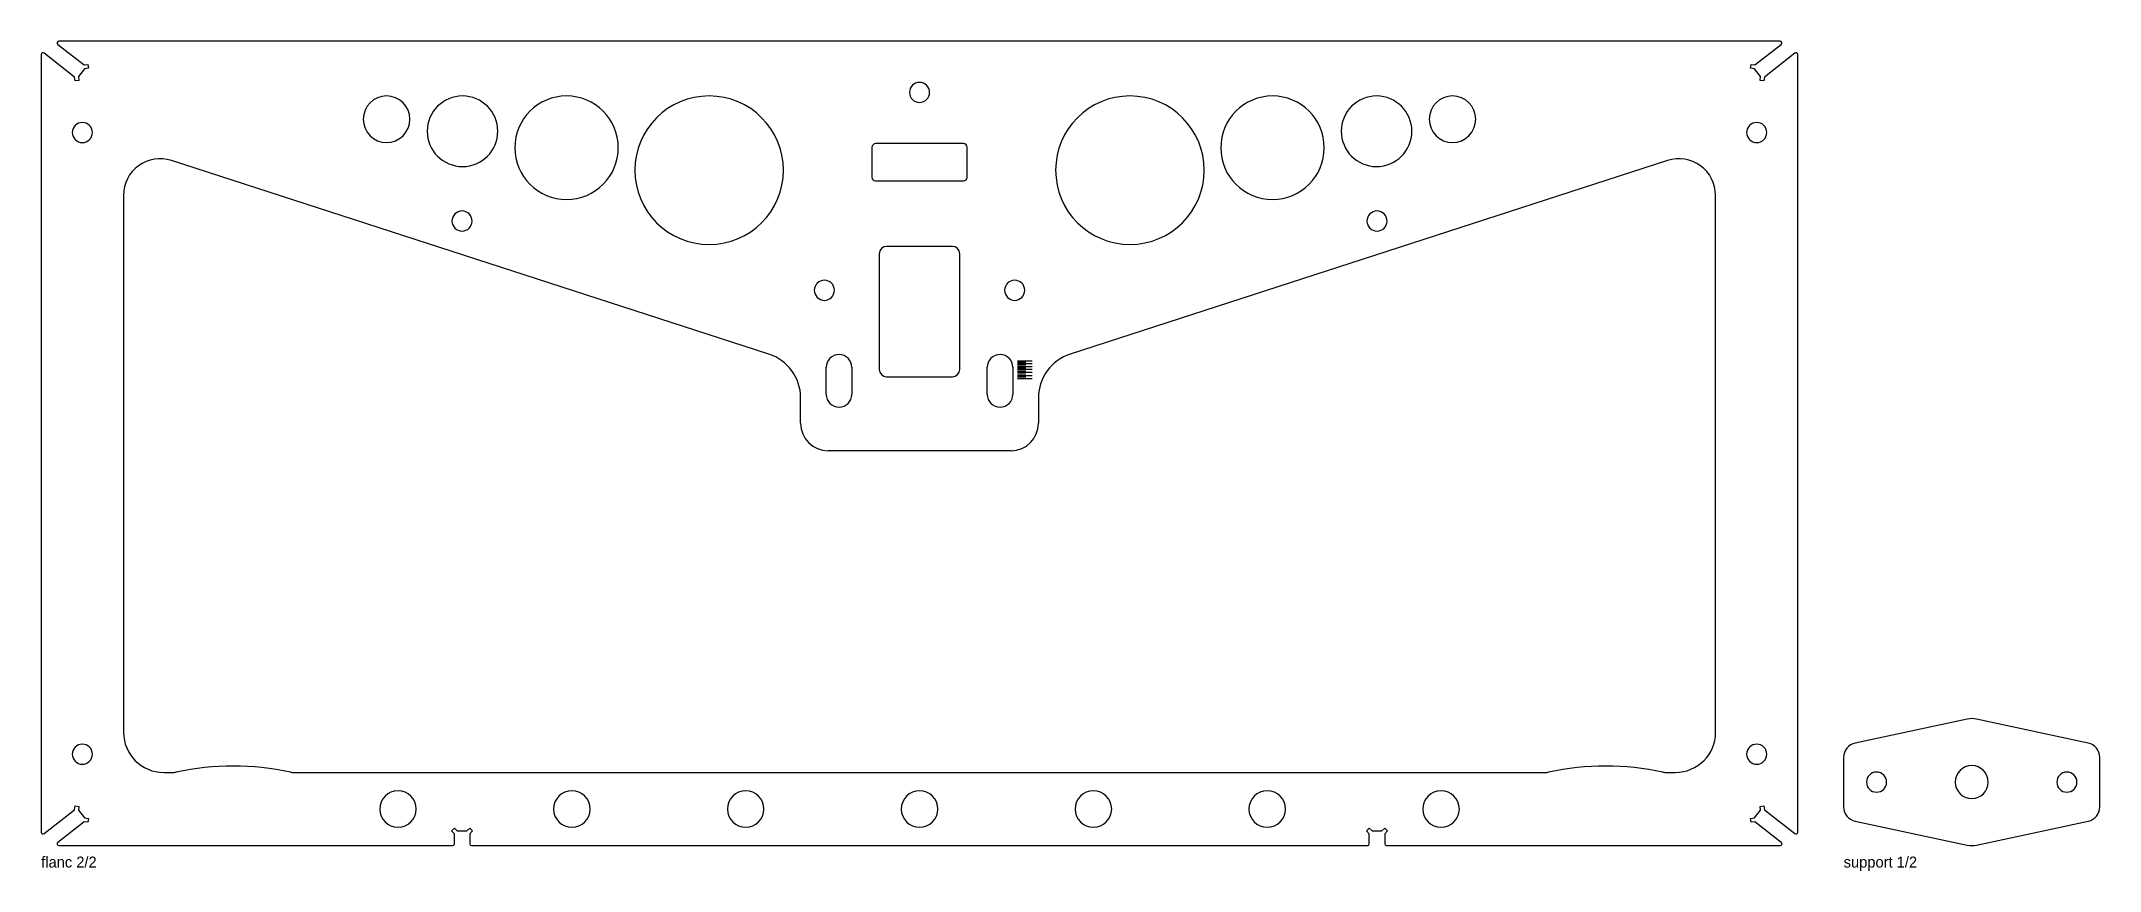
# Model space of a CAD drawing. Header units: millimetres. Extents: x 0 to 2275, y -454 to 77.
# Drawn here: x 985 to 2110, y -454 to 0 of the extents above; entities that cross this region are included whole.
import ezdxf

# ---------------------------------------------------------------- set-up
doc = ezdxf.new("R2010")
doc.units = ezdxf.units.MM
for name, color, linetype in [('DECOUPE', 7, 'CONTINUOUS'), ('GRAVURE', 1, 'CONTINUOUS'), ('TEXTE', 3, 'CONTINUOUS')]:
    doc.layers.add(name, color=color, linetype=linetype)

msp = doc.modelspace()

# ---------------------------------------------------------------- texts
at = {"layer": 'TEXTE'}
for s, p in [('flanc 2/2', (985, -452)), ('support 1/2', (1970, -452))]:
    msp.add_text(s, height=6, dxfattribs=at).set_placement(p)

# ---------------------------------------------------------------- linework, layer by layer
at = {"layer": 'DECOUPE'}
for p, q in [((1935.273858, 0), (994.726142, 0)), ((985, -7.38018), (985, -432.61982)), ((1003.296507, -19.624674), (986.615661, -6.59217)), ((994.11048, -1.788011), (1008.468063, -13.005384)), ((1921.531937, -13.005384), (1935.88952, -1.788011)), ((1943.384339, -6.59217), (1926.703493, -19.624674)), ((1945, -432.61982), (1945, -7.38018)), ((1003.555031, -21.730183), (1003.296507, -19.624674)), ((1005.660539, -21.471659), (1003.555031, -21.730183)), ((1008.726587, -15.110892), (1005.402015, -19.36615)), ((1005.402015, -19.36615), (1005.660539, -21.471659)), ((1008.468063, -13.005384), (1010.573572, -12.74686)), ((1010.832095, -14.852368), (1008.726587, -15.110892)), ((1010.573572, -12.74686), (1010.832095, -14.852368)), ((1919.167905, -14.852368), (1919.426428, -12.74686)), ((1921.273413, -15.110892), (1919.167905, -14.852368)), ((1919.426428, -12.74686), (1921.531937, -13.005384)), ((1924.597985, -19.36615), (1921.273413, -15.110892)), ((1924.339461, -21.471659), (1924.597985, -19.36615)), ((1926.444969, -21.730183), (1924.339461, -21.471659)), ((1926.703493, -19.624674), (1926.444969, -21.730183)), ((1489, -56.065956), (1441, -56.065956)), ((1382.712617, -171.188025), (1056.170094, -65.282342)), ((1439, -58.065956), (1439, -74.465956)), ((1491, -74.465956), (1491, -58.065956)), ((1873.829906, -65.282342), (1547.287383, -171.188025)), ((1441, -76.465956), (1489, -76.465956)), ((1030, -84.306798), (1030, -378)), ((1900, -378), (1900, -84.306798)), ((1483, -112.265956), (1447, -112.265956)), ((1443, -116.265956), (1443, -179.573586)), ((1487, -179.573586), (1487, -116.265956)), ((1414, -193.2), (1414, -178.4)), ((1428, -178.4), (1428, -193.2)), ((1502, -193.2), (1502, -178.4)), ((1516, -178.4), (1516, -193.2)), ((1447, -183.573586), (1483, -183.573586)), ((1400, -209), (1400, -194.968596)), ((1530, -194.968596), (1530, -209)), ((1515, -224), (1415, -224)), ((2037.485651, -370.811207), (1976.323767, -383.917325)), ((2103.676233, -383.917325), (2042.514349, -370.811207)), ((1970, -391.739744), (1970, -418.805092)), ((2110, -418.805092), (2110, -391.739744)), ((1052, -400), (1056.717122, -400)), ((1123.282878, -400), (1806.717122, -400)), ((1873.282878, -400), (1878, -400)), ((986.615661, -433.40783), (1003.296507, -420.375326)), ((1008.468063, -426.994616), (994.11048, -438.211989)), ((1003.296507, -420.375326), (1003.555031, -418.269817)), ((1003.555031, -418.269817), (1005.660539, -418.528341)), ((1005.660539, -418.528341), (1005.402015, -420.63385)), ((1005.402015, -420.63385), (1008.726587, -424.889108)), ((1010.573572, -427.25314), (1008.468063, -426.994616)), ((1008.726587, -424.889108), (1010.832095, -425.147632)), ((1010.832095, -425.147632), (1010.573572, -427.25314)), ((1919.167905, -425.147632), (1921.273413, -424.889108)), ((1919.426428, -427.25314), (1919.167905, -425.147632)), ((1921.531937, -426.994616), (1919.426428, -427.25314)), ((1921.273413, -424.889108), (1924.597985, -420.63385)), ((1935.88952, -438.211989), (1921.531937, -426.994616)), ((1924.339461, -418.528341), (1926.444969, -418.269817)), ((1924.597985, -420.63385), (1924.339461, -418.528341)), ((1926.444969, -418.269817), (1926.703493, -420.375326)), ((1926.703493, -420.375326), (1943.384339, -433.40783)), ((1976.323767, -426.627511), (2037.485651, -439.733629)), ((2042.514349, -439.733629), (2103.676233, -426.627511)), ((1209.3, -432), (1210.8, -430.5)), ((1210.8, -433.5), (1209.3, -432)), ((1210.8, -430.5), (1212.3, -432)), ((1210.8, -439), (1210.8, -433.5)), ((1212.3, -432), (1217.7, -432)), ((1217.7, -432), (1219.2, -430.5)), ((1219.2, -430.5), (1220.7, -432)), ((1220.7, -432), (1219.2, -433.5)), ((1219.2, -433.5), (1219.2, -439)), ((1709.3, -432), (1710.8, -430.5)), ((1710.8, -433.5), (1709.3, -432)), ((1710.8, -430.5), (1712.3, -432)), ((1710.8, -439), (1710.8, -433.5)), ((1712.3, -432), (1717.7, -432)), ((1717.7, -432), (1719.2, -430.5)), ((1719.2, -430.5), (1720.7, -432)), ((1720.7, -432), (1719.2, -433.5)), ((1719.2, -433.5), (1719.2, -439)), ((994.726142, -440), (1209.8, -440)), ((1220.2, -440), (1709.8, -440)), ((1720.2, -440), (1935.273858, -440))]:
    msp.add_line(p, q, dxfattribs=at)
for centre, radius, start, end in [((994.726142, -1), 1, 90, 232), ((1935.273858, -1), 1, 308, 90), ((986, -7.38018), 1, 52, 180), ((1944, -7.38018), 1, 0, 128), ((1173.747511, -42.727687), 12.727687, 0, 180), ((1215.249104, -49.289438), 19.289438, 0, 180), ((1272.112152, -58.279963), 28.279963, 0, 180), ((1350.022566, -70.598253), 40.598253, 0, 180), ((1465, -28.032978), 5.5, 0, 180), ((1465, -28.032978), 5.5, 180, 0), ((1579.977434, -70.598253), 40.598253, 0, 180), ((1657.887848, -58.279963), 28.279963, 0, 180), ((1714.750896, -49.289438), 19.289438, 0, 180), ((1756.252489, -42.727687), 12.727687, 0, 180), ((1007.5, -50), 5.5, 0, 180), ((1173.747511, -42.727687), 12.727687, 180, 0), ((1756.252489, -42.727687), 12.727687, 180, 0), ((1922.5, -50), 5.5, 0, 180), ((1007.5, -50), 5.5, 180, 0), ((1215.249104, -49.289438), 19.289438, 180, 0), ((1441, -58.065956), 2, 90, 180), ((1489, -58.065956), 2, 0, 90), ((1714.750896, -49.289438), 19.289438, 180, 0), ((1922.5, -50), 5.5, 180, 0), ((1050, -84.306798), 20, 72.03086, 180), ((1272.112152, -58.279963), 28.279963, 180, 0), ((1657.887848, -58.279963), 28.279963, 180, 0), ((1880, -84.306798), 20, 360, 107.96914), ((1350.022566, -70.598253), 40.598253, 180, 0), ((1441, -74.465956), 2, 180, 270), ((1489, -74.465956), 2, 270, 0), ((1579.977434, -70.598253), 40.598253, 180, 0), ((1215, -98.397372), 5.5, 0, 180), ((1215, -98.397372), 5.5, 180, 0), ((1715, -98.397372), 5.5, 0, 180), ((1715, -98.397372), 5.5, 180, 0), ((1447, -116.265956), 4, 90, 180), ((1483, -116.265956), 4, 0, 90), ((1413, -136.265956), 5.5, 0, 180), ((1517, -136.265956), 5.5, 0, 180), ((1413, -136.265956), 5.5, 180, 0), ((1517, -136.265956), 5.5, 180, 0), ((1375, -194.968596), 25, 0, 72.03086), ((1421, -178.4), 7, 0, 180), ((1447, -179.573586), 4, 180, 270), ((1483, -179.573586), 4, 270, 0), ((1509, -178.4), 7, 0, 180), ((1555, -194.968596), 25, 107.96914, 180), ((1421, -193.2), 7, 180, 0), ((1509, -193.2), 7, 180, 0), ((1415, -209), 15, 180, 270), ((1515, -209), 15, 270, 0), ((2040, -382.544836), 12, 77.905243, 102.094757), ((1052, -378), 22, 180, 270), ((1878, -378), 22, 270, 0), ((1007.5, -390), 5.5, 0, 180), ((1007.5, -390), 5.5, 180, 0), ((1922.5, -390), 5.5, 0, 180), ((1922.5, -390), 5.5, 180, 0), ((1978, -391.739744), 8, 102.094757, 180), ((2102, -391.739744), 8, 0, 77.905243), ((1056.717122, -390), 10, 270, 282.006227), ((1090, -546.5), 150, 77.993773, 102.006227), ((1123.282878, -390), 10, 257.993773, 270), ((1806.717122, -390), 10, 270, 282.006227), ((1840, -546.5), 150, 77.993773, 102.006227), ((1873.282878, -390), 10, 257.993773, 270), ((1988, -405.272418), 5.5, 0, 180), ((2040, -405.272418), 9, 0, 180), ((2092, -405.272418), 5.5, 0, 180), ((1180, -420), 10, 0, 180), ((1275, -420), 10, 0, 180), ((1370, -420), 10, 0, 180), ((1465, -420), 10, 0, 180), ((1560, -420), 10, 0, 180), ((1655, -420), 10, 0, 180), ((1750, -420), 10, 0, 180), ((1988, -405.272418), 5.5, 180, 0), ((2040, -405.272418), 9, 180, 0), ((2092, -405.272418), 5.5, 180, 0), ((1180, -420), 10, 180, 0), ((1275, -420), 10, 180, 0), ((1370, -420), 10, 180, 0), ((1465, -420), 10, 180, 0), ((1560, -420), 10, 180, 0), ((1655, -420), 10, 180, 0), ((1750, -420), 10, 180, 0), ((1978, -418.805092), 8, 180, 257.905243), ((2102, -418.805092), 8, 282.094757, 0), ((986, -432.61982), 1, 180, 308), ((994.726142, -439), 1, 128, 270), ((1935.273858, -439), 1, 270, 52), ((1944, -432.61982), 1, 232, 0), ((1209.8, -439), 1, 270, 0), ((1220.2, -439), 1, 180, 270), ((1709.8, -439), 1, 270, 0), ((1720.2, -439), 1, 180, 270), ((2040, -428), 12, 257.905243, 282.094757)]:
    msp.add_arc(centre, radius, start, end, dxfattribs=at)
at = {"layer": 'GRAVURE'}
for p, q in [((1518.5, -174.9), (1526.5, -174.9)), ((1518.5, -175.618282), (1523, -175.618282)), ((1518.5, -176.352181), (1526.5, -176.352181)), ((1518.5, -177.101913), (1523, -177.101913)), ((1518.5, -177.867623), (1526.5, -177.867623)), ((1518.5, -178.649373), (1523, -178.649373)), ((1518.5, -179.447124), (1526.5, -179.447124)), ((1518.5, -180.260719), (1523, -180.260719)), ((1518.5, -181.089868), (1526.5, -181.089868)), ((1518.5, -181.934125), (1523, -181.934125)), ((1518.5, -182.792878), (1526.5, -182.792878)), ((1518.5, -183.665331), (1523, -183.665331)), ((1518.5, -184.550499), (1526.5, -184.550499))]:
    msp.add_line(p, q, dxfattribs=at)

msp.set_redraw_order([(e.dxf.handle, doc.entitydb.next_handle()) for e in msp.query("TEXT MTEXT ATTDEF DIMENSION ARC_DIMENSION")])  # texts and dimensions are drawn at this point

doc.saveas('drawing.dxf')
